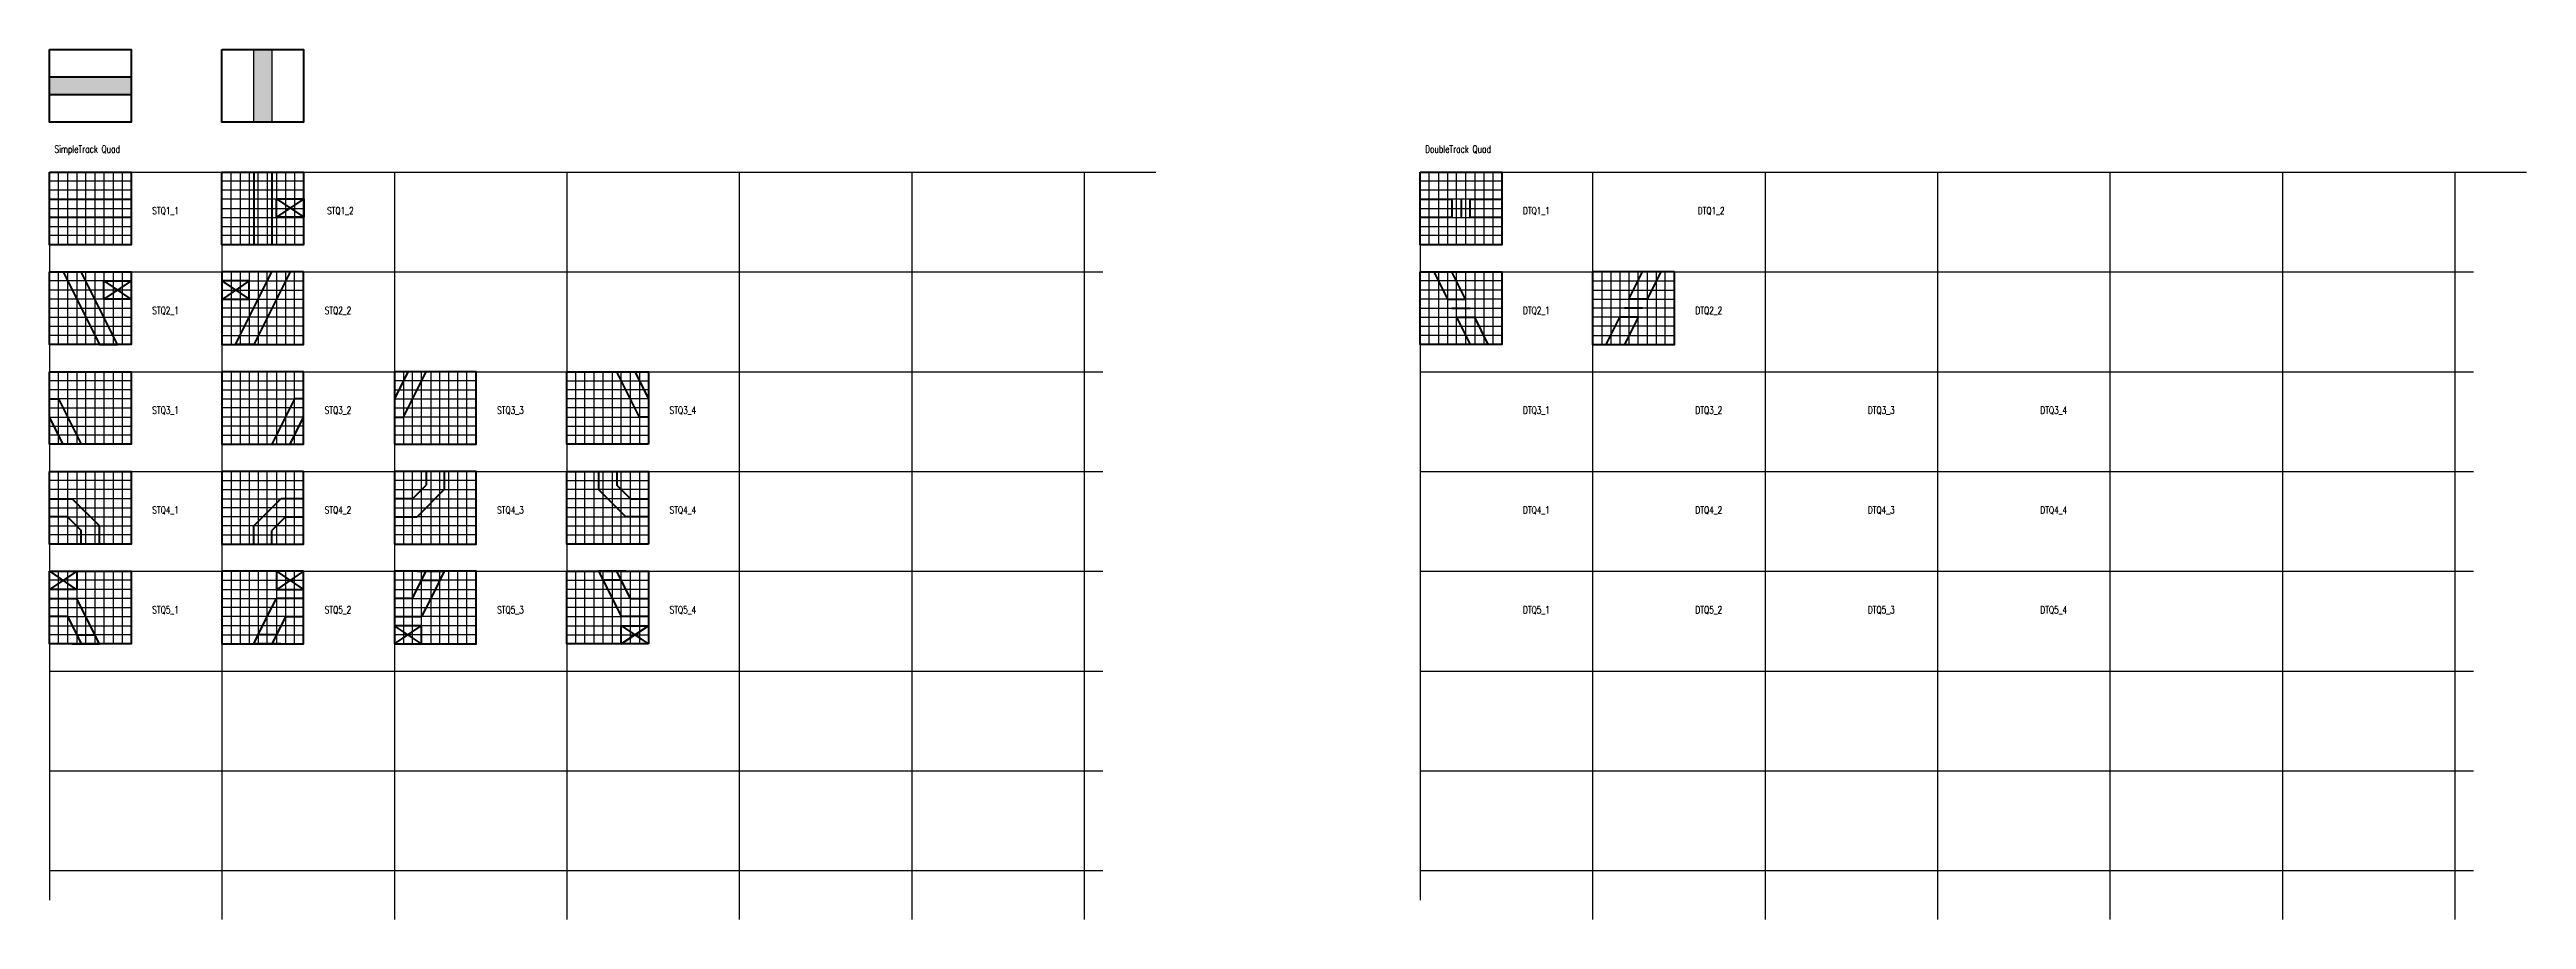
# Model space of a CAD drawing. Header units: millimetres. Extents: x -293 to 3681, y -117 to 2715.
# Drawn here: x 952 to 3681, y 968 to 1927 of the extents above; entities that cross this region are included whole.
import ezdxf

# ---------------------------------------------------------------- set-up
doc = ezdxf.new("R2010")
doc.units = ezdxf.units.MM
doc.styles.add('RUSS13', font='simplex_mir.shx', dxfattribs={"width": 0.75})

msp = doc.modelspace()

# ---------------------------------------------------------------- texts
at = {"char_height": 8, "attachment_point": 1, "style": 'RUSS13'}
for s, insert, width in [('SimpleTrack Quad', (957.3, 1820.8), 115.805), ('DoubleTrack Quad', (2467.6, 1820.8), 115.805), ('STQ1_1', (1065.1, 1752.9), 49.271), ('STQ1_2', (1257.7, 1752.9), 51.349), ('DTQ1_1', (2575.4, 1752.9), 49.271), ('DTQ1_2', (2768, 1752.9), 51.349), ('STQ2_1', (1065.1, 1642.9), 49.271), ('STQ2_2', (1255.1, 1642.9), 49.271), ('DTQ2_1', (2575.4, 1642.9), 49.271), ('DTQ2_2', (2765.4, 1642.9), 49.271), ('STQ3_1', (1065.1, 1532.9), 49.271), ('STQ3_2', (1255.1, 1532.9), 49.271), ('STQ3_3', (1445.1, 1532.9), 49.271), ('STQ3_4', (1635.1, 1532.9), 49.271), ('DTQ3_1', (2575.4, 1532.9), 49.271), ('DTQ3_2', (2765.4, 1532.9), 49.271), ('DTQ3_3', (2955.4, 1532.9), 49.271), ('DTQ3_4', (3145.4, 1532.9), 49.271), ('STQ4_1', (1065.1, 1422.9), 49.271), ('STQ4_2', (1255.1, 1422.9), 49.271), ('STQ4_3', (1445.1, 1422.9), 49.271), ('STQ4_4', (1635.1, 1422.9), 49.271), ('DTQ4_1', (2575.4, 1422.9), 49.271), ('DTQ4_2', (2765.4, 1422.9), 49.271), ('DTQ4_3', (2955.4, 1422.9), 49.271), ('DTQ4_4', (3145.4, 1422.9), 49.271), ('STQ5_1', (1065.1, 1312.9), 49.271), ('STQ5_2', (1255.1, 1312.9), 49.271), ('STQ5_3', (1445.1, 1312.9), 49.271), ('STQ5_4', (1635.1, 1312.9), 49.271), ('DTQ5_1', (2575.4, 1312.9), 49.271), ('DTQ5_2', (2765.4, 1312.9), 49.271), ('DTQ5_3', (2955.4, 1312.9), 49.271), ('DTQ5_4', (3145.4, 1312.9), 49.271)]:
    msp.add_mtext(s, dxfattribs=dict(at, insert=insert, width=width))

# ---------------------------------------------------------------- blocks, each defined once
blk = doc.blocks.new('A$C298E6892')
for p, q in [((40, -80), (40, 0)), ((40, 0), (40, -80)), ((40, -80), (40, 0)), ((50, -80), (50, 0)), ((60, 0), (60, -80)), ((70, 0), (70, -80)), ((80, -80), (80, 0)), ((90, 0), (90, -80)), ((110, 0), (110, -80)), ((120, 0), (120, -80)), ((130, 0), (130, -80)), ((130, 0), (130, -80)), ((130, -10), (40, -10)), ((130, -20), (40, -20)), ((100, 0), (100, -80)), ((130, -30), (40, -30)), ((40, -40), (130, -40)), ((40, -50), (130, -50)), ((40, -60), (130, -60)), ((130, -70), (40, -70))]:
    blk.add_line(p, q)
at = {"lineweight": 50}
blk.add_lwpolyline([(40, 0), (130, 0), (130, -80), (40, -80)], close=True, dxfattribs=at)
blk = doc.blocks.new('A$C3C931827')
at = {"color": 3, "lineweight": 50}
for p, q in [((35, 0), (35, -80)), ((55, 0), (55, -80))]:
    blk.add_line(p, q, dxfattribs=at)
blk.add_blockref('A$C298E6892', (-40, 0), dxfattribs=at)
blk = doc.blocks.new('A$C4FB63B6B')
at = {"color": 3, "lineweight": 50}
for p, q in [((15, 0), (55, -80)), ((15, 0), (35, 0)), ((75, -80), (35, 0)), ((55, -80), (75, -80))]:
    blk.add_line(p, q, dxfattribs=at)
blk.add_blockref('A$C298E6892', (-40, 0), dxfattribs=at)
blk = doc.blocks.new('A$C49DB1A64')
at = {"color": 3, "lineweight": 50}
for p, q in [((0, -30), (25, -30)), ((20, -50), (0, -50)), ((20, -50), (35, -65)), ((55, -60), (25, -30)), ((35, -80), (35, -65)), ((55, -80), (55, -60))]:
    blk.add_line(p, q, dxfattribs=at)
blk.add_blockref('A$C298E6892', (-40, 0), dxfattribs=at)
blk = doc.blocks.new('A$C2F2D6CA8')
at = {"color": 1, "lineweight": 50}
for p, q in [((0, 0), (5, -10)), ((0, 0), (20, 0)), ((25, -10), (20, 0)), ((5, -10), (25, -10))]:
    blk.add_line(p, q, dxfattribs=at)
blk = doc.blocks.new('A$C25D260F0')
at = {"color": 2, "lineweight": 50}
for p, q in [((0, 0), (29.5, -20)), ((30, 0), (0, -20))]:
    blk.add_line(p, q, dxfattribs=at)
at = {"color": 3, "lineweight": 50}
for p, q in [((0, -30), (30, -30)), ((20, -50), (0, -50)), ((20, -50), (30, -70)), ((35, -40), (30, -30)), ((40, -50), (35, -40)), ((50, -70), (40, -50)), ((90, -30), (90, -50)), ((25, -80), (45, -80)), ((30, -70), (50, -70))]:
    blk.add_line(p, q, dxfattribs=at)
at = {"color": 5, "lineweight": 50}
blk.add_line((35, -80), (55, -80), dxfattribs=at)
at = {"color": 2, "lineweight": 50}
blk.add_lwpolyline([(0, 0), (30, 0), (30, -20), (0, -20)], close=True, dxfattribs=at)
at = {"color": 3, "lineweight": 50}
for name, p in [('A$C298E6892', (-40, 0)), ('A$C2F2D6CA8', (30, -70))]:
    blk.add_blockref(name, p, dxfattribs=at)
blk = doc.blocks.new('A$C2C586639')
at = {"color": 3, "lineweight": 50}
blk.add_lwpolyline([(0, -30), (90, -30), (90, -50), (0, -50)], close=True, dxfattribs=at)
blk.add_blockref('A$C298E6892', (-40, 0), dxfattribs=at)

# ---------------------------------------------------------------- hatches: boundary and pattern name
for points in [[(1196.9, 1926.5), (1176.9, 1926.5), (1176.9, 1846.5), (1196.9, 1846.5)], [(1041.9, 1896.5), (951.9, 1896.5), (951.9, 1876.5), (1041.9, 1876.5)]]:
    msp.add_hatch(color=5).paths.add_polyline_path(points)

# ---------------------------------------------------------------- linework, layer by layer
for p, q in [((951.9, 1846.5), (951.9, 1926.5)), ((951.9, 1926.5), (951.9, 1846.5)), ((951.9, 1846.5), (951.9, 1926.5)), ((1041.9, 1926.5), (1041.9, 1846.5)), ((1041.9, 1926.5), (1041.9, 1846.5)), ((1141.9, 1846.5), (1141.9, 1926.5)), ((1141.9, 1926.5), (1141.9, 1846.5)), ((1141.9, 1846.5), (1141.9, 1926.5)), ((1231.9, 1926.5), (1231.9, 1846.5)), ((1231.9, 1926.5), (1231.9, 1846.5)), ((951.9, 1791.4), (951.9, 988.9)), ((951.9, 1791.4), (2170.8, 1791.4)), ((1041.9, 1791.4), (1141.9, 1791.4)), ((1141.9, 1791.4), (1141.9, 967.5)), ((1331.9, 1791.4), (1331.9, 967.5)), ((1521.9, 1791.4), (1521.9, 967.5)), ((1711.9, 1791.4), (1711.9, 967.5)), ((1901.9, 1791.4), (1901.9, 967.5)), ((2091.9, 1791.4), (2091.9, 967.5)), ((2462.2, 1791.4), (2462.2, 988.9)), ((2462.2, 1791.4), (3681.1, 1791.4)), ((2552.2, 1791.4), (2652.2, 1791.4)), ((2652.2, 1791.4), (2652.2, 967.5)), ((2842.2, 1791.4), (2842.2, 967.5)), ((3032.2, 1791.4), (3032.2, 967.5)), ((3222.2, 1791.4), (3222.2, 967.5)), ((3412.2, 1791.4), (3412.2, 967.5)), ((3602.2, 1791.4), (3602.2, 967.5)), ((951.9, 1711.4), (951.9, 1681.4)), ((951.9, 1681.4), (2112.5, 1681.4)), ((2462.2, 1681.4), (3622.9, 1681.4)), ((951.9, 1571.4), (2112.5, 1571.4)), ((2462.2, 1571.4), (3622.9, 1571.4)), ((951.9, 1461.4), (2112.5, 1461.4)), ((2462.2, 1461.4), (3622.9, 1461.4)), ((951.9, 1351.4), (2112.5, 1351.4)), ((2462.2, 1351.4), (3622.9, 1351.4)), ((951.9, 1241.4), (2112.5, 1241.4)), ((2462.2, 1241.4), (3622.9, 1241.4)), ((951.9, 1131.4), (2112.5, 1131.4)), ((2462.2, 1131.4), (3622.9, 1131.4)), ((951.9, 1021.4), (2112.5, 1021.4)), ((2462.2, 1021.4), (3622.9, 1021.4))]:
    msp.add_line(p, q)
at = {"color": 5}
for p, q in [((1041.9, 1896.5), (951.9, 1896.5)), ((951.9, 1876.5), (1041.9, 1876.5))]:
    msp.add_line(p, q, dxfattribs=at)
at = {"color": 2, "lineweight": 50}
for p, q in [((1202, 1761.8), (1232, 1741.8)), ((1232, 1761.8), (1202, 1741.8)), ((1011.9, 1671.4), (1041.4, 1651.4)), ((1041.9, 1671.4), (1011.9, 1651.4)), ((1141.9, 1671.4), (1171.9, 1651.4)), ((1171.9, 1671.4), (1142.5, 1651.4))]:
    msp.add_line(p, q, dxfattribs=at)
at = {"color": 5, "lineweight": 50}
for p, q in [((2507.2, 1761.4), (2507.2, 1741.4)), ((2497.2, 1641.4), (2517.2, 1641.4)), ((2707.2, 1641.4), (2687.2, 1641.4))]:
    msp.add_line(p, q, dxfattribs=at)
at = {"color": 3, "lineweight": 50}
for p, q in [((2477.2, 1681.4), (2492.2, 1651.4)), ((2512.2, 1651.4), (2497.2, 1681.4)), ((2692.2, 1651.4), (2707.2, 1681.4)), ((2727.2, 1681.4), (2712.2, 1651.4)), ((2492.2, 1651.4), (2512.2, 1651.4)), ((2712.2, 1651.4), (2692.2, 1651.4)), ((2502.2, 1631.4), (2517.2, 1601.4)), ((2502.2, 1631.4), (2522.2, 1631.4)), ((2537.2, 1601.4), (2522.2, 1631.4)), ((2667.2, 1601.4), (2682.2, 1631.4)), ((2702.2, 1631.4), (2682.2, 1631.4)), ((2702.2, 1631.4), (2687.2, 1601.4)), ((1346.9, 1571.4), (1331.9, 1541.4)), ((1341.9, 1521.4), (1366.9, 1571.4)), ((1601.9, 1521.4), (1576.9, 1571.4)), ((1596.9, 1571.4), (1611.9, 1541.4)), ((951.9, 1541.4), (961.9, 1541.4)), ((961.9, 1541.4), (986.9, 1491.4)), ((1221.9, 1541.4), (1196.9, 1491.4)), ((1231.9, 1541.4), (1221.9, 1541.4)), ((966.9, 1491.4), (951.9, 1521.4)), ((1216.9, 1491.4), (1231.9, 1521.4)), ((1331.9, 1521.4), (1341.9, 1521.4)), ((1611.9, 1521.4), (1601.9, 1521.4))]:
    msp.add_line(p, q, dxfattribs=at)
at = {"lineweight": 50}
for points in [[(951.9, 1926.5), (1041.9, 1926.5), (1041.9, 1846.5), (951.9, 1846.5)], [(1141.9, 1926.5), (1231.9, 1926.5), (1231.9, 1846.5), (1141.9, 1846.5)]]:
    msp.add_lwpolyline(points, close=True, dxfattribs=at)
at = {"color": 5}
msp.add_lwpolyline([(1176.9, 1926.5), (1196.9, 1926.5), (1196.9, 1846.5), (1176.9, 1846.5)], close=True, dxfattribs=at)
at = {"color": 5, "lineweight": 50}
msp.add_lwpolyline([(951.9, 1896.5), (1041.9, 1896.5), (1041.9, 1876.5), (951.9, 1876.5)], close=True, dxfattribs=at)
at = {"color": 2, "lineweight": 50}
for points in [[(1202, 1761.8), (1232, 1761.8), (1232, 1741.8), (1202, 1741.8)], [(1011.9, 1671.4), (1041.9, 1671.4), (1041.9, 1651.4), (1011.9, 1651.4)], [(1171.9, 1671.4), (1141.9, 1671.4), (1141.9, 1651.4), (1171.9, 1651.4)]]:
    msp.add_lwpolyline(points, close=True, dxfattribs=at)
at = {"color": 3, "lineweight": 50}
for points in [[(2462.2, 1761.4), (2497.2, 1761.4), (2497.2, 1741.4), (2462.2, 1741.4)], [(2517.2, 1761.4), (2552.2, 1761.4), (2552.2, 1741.4), (2517.2, 1741.4)]]:
    msp.add_lwpolyline(points, close=True, dxfattribs=at)

# ---------------------------------------------------------------- block references
for name, p in [('A$C2C586639', (951.9, 1791.4)), ('A$C49DB1A64', (951.9, 1461.4)), ('A$C25D260F0', (951.9, 1351.4))]:
    msp.add_blockref(name, p)
for name, p in [('A$C3C931827', (1141.9, 1791.4)), ('A$C298E6892', (2422.2, 1791.4)), ('A$C298E6892', (2422.2, 1681.4)), ('A$C298E6892', (911.9, 1571.4))]:
    msp.add_blockref(name, p, dxfattribs=at)
at = {"color": 1, "lineweight": 50}
msp.add_blockref('A$C4FB63B6B', (951.9, 1681.4), dxfattribs=at)
at = {"color": 1, "lineweight": 50, "xscale": -1}
msp.add_blockref('A$C4FB63B6B', (1231.9, 1681.4), dxfattribs=at)
at = {"color": 3, "lineweight": 50, "xscale": -1}
for p in [(2782.2, 1681.4), (1271.9, 1571.4)]:
    msp.add_blockref('A$C298E6892', p, dxfattribs=at)
at = {"color": 3, "lineweight": 50, "xscale": -1, "rotation": 180}
msp.add_blockref('A$C298E6892', (1291.9, 1491.4), dxfattribs=at)
at = {"color": 3, "lineweight": 50, "rotation": 180}
msp.add_blockref('A$C298E6892', (1651.9, 1491.4), dxfattribs=at)
at = {"xscale": -1}
for name, p in [('A$C49DB1A64', (1231.9, 1461.4)), ('A$C25D260F0', (1231.9, 1351.4))]:
    msp.add_blockref(name, p, dxfattribs=at)
at = {"xscale": -1, "rotation": 180}
for name, p in [('A$C49DB1A64', (1331.9, 1381.4)), ('A$C25D260F0', (1331.9, 1271.4))]:
    msp.add_blockref(name, p, dxfattribs=at)
at = {"rotation": 180}
for name, p in [('A$C49DB1A64', (1611.9, 1381.4)), ('A$C25D260F0', (1611.9, 1271.4))]:
    msp.add_blockref(name, p, dxfattribs=at)

msp.set_redraw_order([(e.dxf.handle, doc.entitydb.next_handle()) for e in msp.query("TEXT MTEXT ATTDEF DIMENSION ARC_DIMENSION")])  # texts and dimensions are drawn at this point

doc.saveas('drawing.dxf')
